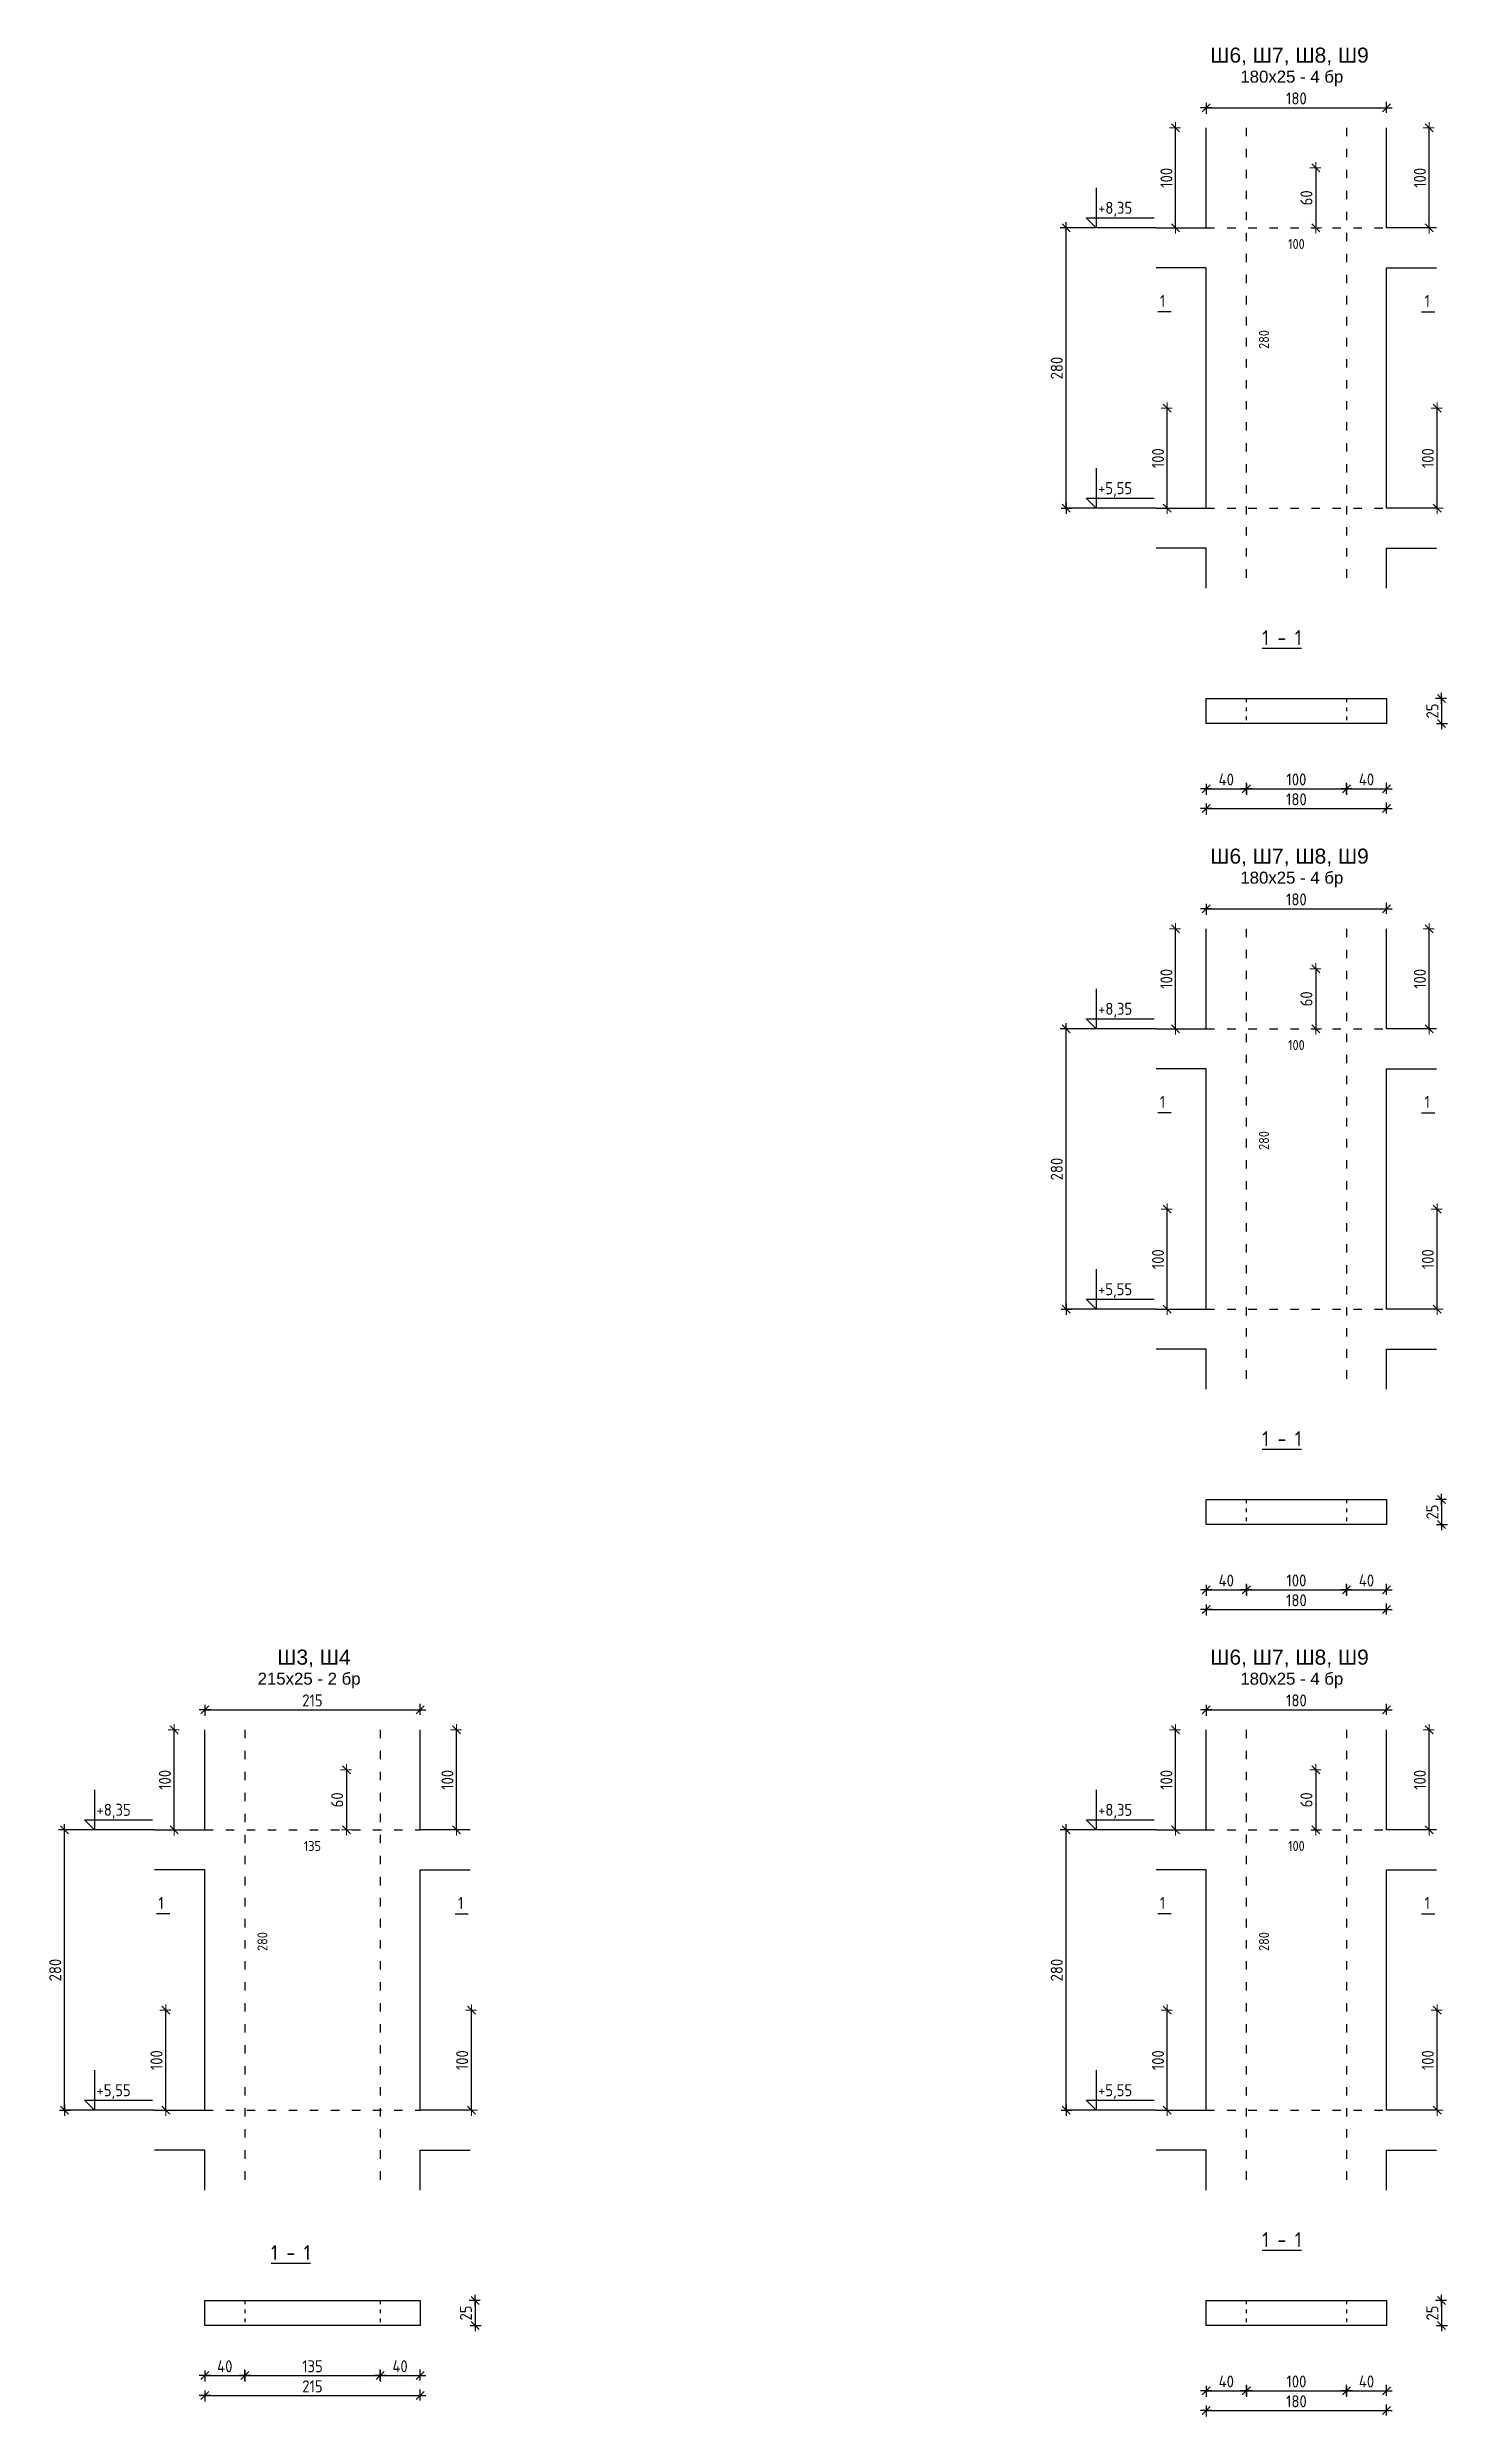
# Model space of a CAD drawing. Header units: millimetres. Extents: x 879 to 91735, y -13728 to 454.
# Drawn here: x 4611 to 6009, y -1912 to 454 of the extents above; entities that cross this region are included whole.
import ezdxf
from ezdxf.enums import TextEntityAlignment as Align

# ---------------------------------------------------------------- set-up
doc = ezdxf.new("R2010")
doc.units = ezdxf.units.MM
doc.linetypes.add('ACAD_ISO03W100', pattern=[30, 12, -18])
for name, color, linetype, lineweight in [('1K_arm_koti', 5, 'Continuous', 20), ('1K_koti_razrezi', 3, 'Continuous', 25), ('1K_text-koloni', 3, 'Continuous', 35)]:
    doc.layers.add(name, color=color, linetype=linetype, lineweight=lineweight)
for name, color, linetype in [('1K_SHA', 134, 'Continuous'), ('KTX', 1, 'Continuous'), ('KTXTXT', 4, 'Continuous')]:
    doc.layers.add(name, color=color, linetype=linetype)
doc.styles.add('DIM', font='romans.shx', dxfattribs={"width": 0.85})
doc.styles.add('Z1', font='ARIAL.TTF')
doc.dimstyles.new('obseg', dxfattribs={"dimtxt": 10, "dimasz": 1, "dimexe": 0.3, "dimexo": 0, "dimgap": 0, "dimtad": 0, "dimrnd": 1, "dimzin": 14, "dimdsep": 46, "dimtxsty": 'DIM', "dimblk": 'DIM2', "dimcen": 0.09, "dimse1": 1, "dimse2": 1, "dimsd1": 1, "dimsd2": 1, "dimclrd": 256, "dimclre": 256, "dimclrt": 256, "dimadec": 0, "dimazin": 0, "dimtfac": 2.307692, "dimtix": 1, "dimtmove": 2, "dimatfit": 3, "dimldrblk": 'DIM2', "dimfxl": 0, "dimtvp": 0.769231, "dimtolj": 1, "dimtzin": 14, "dimarcsym": 0})
doc.dimstyles.new('RAZR1', dxfattribs={"dimtxt": 12, "dimasz": 1, "dimexe": 0.3, "dimexo": 0, "dimgap": 0, "dimtad": 0, "dimrnd": 0.1, "dimzin": 14, "dimdsep": 46, "dimtxsty": 'DIM', "dimblk": 'DIM2', "dimcen": 0.09, "dimse1": 1, "dimse2": 1, "dimclrd": 256, "dimclre": 256, "dimclrt": 41, "dimadec": 8, "dimazin": 0, "dimtfac": 2.307692, "dimtix": 1, "dimtmove": 2, "dimatfit": 3, "dimldrblk": 'DIM2', "dimfxl": 0, "dimtvp": 0.769231, "dimtolj": 1, "dimtzin": 14, "dimarcsym": 0})

msp = doc.modelspace()

# ---------------------------------------------------------------- texts
at = {"layer": '1K_text-koloni', "style": 'Z1'}
for s, p in [('Ш6, Ш7, Ш8, Ш9', (5851.303, 453.826)), ('Ш6, Ш7, Ш8, Ш9', (5851.303, -346.174)), ('Ш3, Ш4', (4877.186, -1146.174)), ('Ш6, Ш7, Ш8, Ш9', (5851.303, -1146.174))]:
    msp.add_text(s, height=15, dxfattribs=at).set_placement(p, align=Align.TOP_CENTER)
for s, p in [('180x25 - 4 бр', (5802.205, 418.826)), ('180x25 - 4 бр', (5802.205, -381.174)), ('215x25 - 2 бр', (4820.964, -1181.174)), ('180x25 - 4 бр', (5802.205, -1181.174))]:
    msp.add_text(s, height=12, dxfattribs=at).set_placement(p)
at = {"layer": 'KTXTXT', "style": 'DIM', "width": 0.85}
for s, height, p in [('+8,35', 12, (5660.164, 287.826)), ('1', 12, (5721.964, 194.826)), ('1', 12, (5986.107, 194.826)), ('+5,55', 12, (5660.164, 7.826)), ('%%U1 - 1', 15, (5824.063, -142.911)), ('+8,35', 12, (5660.164, -512.174)), ('1', 12, (5721.964, -605.174)), ('1', 12, (5986.107, -605.174)), ('+5,55', 12, (5660.164, -792.174)), ('%%U1 - 1', 15, (5824.063, -942.911)), ('+8,35', 12, (4660.164, -1312.174)), ('+8,35', 12, (5660.164, -1312.174)), ('1', 12, (4721.964, -1405.174)), ('1', 12, (5021.107, -1405.174)), ('1', 12, (5721.964, -1405.174)), ('1', 12, (5986.107, -1405.174)), ('+5,55', 12, (4660.164, -1592.174)), ('+5,55', 12, (5660.164, -1592.174)), ('%%U1 - 1', 15, (4834.45, -1755.861)), ('%%U1 - 1', 15, (5824.063, -1742.911))]:
    msp.add_text(s, height=height, dxfattribs=at).set_placement(p)

# ---------------------------------------------------------------- blocks, each defined once
blk = doc.blocks.new('DIM2')
for p, q in [((-5.7, 0), (5.7, 0)), ((4, 4), (-4, -4)), ((0, -5), (0, 6))]:
    blk.add_line(p, q)
blk = doc.blocks.new('*D134')
at = {"layer": '1K_koti_razrezi', "lineweight": -2}
blk.add_line((4769.2, -1891.2), (4982.2, -1891.2), dxfattribs=at)
at = {"layer": 'Defpoints', "color": 0}
for p in [(4768.2, -1821.2), (4983.2, -1821.2), (4983.2, -1891.2)]:
    blk.add_point(p, dxfattribs=at)
at = {"layer": '1K_koti_razrezi', "lineweight": -2, "rotation": 180}
blk.add_blockref('DIM2', (4768.2, -1891.2), dxfattribs=at)
at = {"layer": '1K_koti_razrezi', "lineweight": -2}
blk.add_blockref('DIM2', (4983.2, -1891.2), dxfattribs=at)
at = {"layer": '1K_koti_razrezi', "color": 41, "insert": (4875.7, -1881.9), "char_height": 12, "attachment_point": 5, "style": 'DIM'}
blk.add_mtext('\\A1;215', dxfattribs=at)
blk = doc.blocks.new('*D135')
at = {"layer": '1K_koti_razrezi', "lineweight": -2}
blk.add_line((5038.2, -1797.2), (5038.2, -1820.2), dxfattribs=at)
at = {"layer": 'Defpoints', "color": 0}
for p in [(4983.2, -1796.2), (4983.2, -1821.2), (5038.2, -1821.2)]:
    blk.add_point(p, dxfattribs=at)
at = {"layer": '1K_koti_razrezi', "lineweight": -2}
for p, rotation in [((5038.2, -1796.2), 90), ((5038.2, -1821.2), 270)]:
    blk.add_blockref('DIM2', p, dxfattribs=dict(at, rotation=rotation))
at = {"layer": '1K_koti_razrezi', "color": 41, "insert": (5028.9, -1808.7), "char_height": 12, "attachment_point": 5, "rotation": 90, "style": 'DIM'}
blk.add_mtext('\\A1;25', dxfattribs=at)
blk = doc.blocks.new('*D144')
at = {"layer": '1K_koti_razrezi', "lineweight": -2}
blk.add_line((4769.2, -1871.2), (4807.2, -1871.2), dxfattribs=at)
at = {"layer": 'Defpoints', "color": 0}
for p in [(4768.2, -1821.2), (4808.2, -1821.2), (4808.2, -1871.2)]:
    blk.add_point(p, dxfattribs=at)
at = {"layer": '1K_koti_razrezi', "lineweight": -2, "rotation": 180}
blk.add_blockref('DIM2', (4768.2, -1871.2), dxfattribs=at)
at = {"layer": '1K_koti_razrezi', "lineweight": -2}
blk.add_blockref('DIM2', (4808.2, -1871.2), dxfattribs=at)
at = {"layer": '1K_koti_razrezi', "color": 41, "insert": (4788.2, -1861.9), "char_height": 12, "attachment_point": 5, "style": 'DIM'}
blk.add_mtext('\\A1;40', dxfattribs=at)
blk = doc.blocks.new('*D145')
at = {"layer": '1K_koti_razrezi', "lineweight": -2}
blk.add_line((4809.2, -1871.2), (4942.2, -1871.2), dxfattribs=at)
at = {"layer": 'Defpoints', "color": 0}
for p in [(4808.2, -1821.2), (4943.2, -1821.2), (4943.2, -1871.2)]:
    blk.add_point(p, dxfattribs=at)
at = {"layer": '1K_koti_razrezi', "lineweight": -2, "rotation": 180}
blk.add_blockref('DIM2', (4808.2, -1871.2), dxfattribs=at)
at = {"layer": '1K_koti_razrezi', "lineweight": -2}
blk.add_blockref('DIM2', (4943.2, -1871.2), dxfattribs=at)
at = {"layer": '1K_koti_razrezi', "color": 41, "insert": (4875.7, -1861.9), "char_height": 12, "attachment_point": 5, "style": 'DIM'}
blk.add_mtext('\\A1;135', dxfattribs=at)
blk = doc.blocks.new('*D146')
at = {"layer": '1K_koti_razrezi', "lineweight": -2}
blk.add_line((4944.2, -1871.2), (4982.2, -1871.2), dxfattribs=at)
at = {"layer": 'Defpoints', "color": 0}
for p in [(4943.2, -1821.2), (4983.2, -1821.2), (4983.2, -1871.2)]:
    blk.add_point(p, dxfattribs=at)
at = {"layer": '1K_koti_razrezi', "lineweight": -2, "rotation": 180}
blk.add_blockref('DIM2', (4943.2, -1871.2), dxfattribs=at)
at = {"layer": '1K_koti_razrezi', "lineweight": -2}
blk.add_blockref('DIM2', (4983.2, -1871.2), dxfattribs=at)
at = {"layer": '1K_koti_razrezi', "color": 41, "insert": (4963.2, -1861.9), "char_height": 12, "attachment_point": 5, "style": 'DIM'}
blk.add_mtext('\\A1;40', dxfattribs=at)
blk = doc.blocks.new('*D148')
at = {"layer": '1K_koti_razrezi', "lineweight": -2}
blk.add_line((5769.2, -1906.2), (5947.2, -1906.2), dxfattribs=at)
at = {"layer": 'Defpoints', "color": 0}
for p in [(5768.2, -1821.2), (5948.2, -1821.2), (5948.2, -1906.2)]:
    blk.add_point(p, dxfattribs=at)
at = {"layer": '1K_koti_razrezi', "lineweight": -2, "rotation": 180}
blk.add_blockref('DIM2', (5768.2, -1906.2), dxfattribs=at)
at = {"layer": '1K_koti_razrezi', "lineweight": -2}
blk.add_blockref('DIM2', (5948.2, -1906.2), dxfattribs=at)
at = {"layer": '1K_koti_razrezi', "color": 41, "insert": (5858.2, -1896.9), "char_height": 12, "attachment_point": 5, "style": 'DIM'}
blk.add_mtext('\\A1;180', dxfattribs=at)
blk = doc.blocks.new('*D149')
at = {"layer": '1K_koti_razrezi', "lineweight": -2}
blk.add_line((6003.2, -1797.2), (6003.2, -1820.2), dxfattribs=at)
at = {"layer": 'Defpoints', "color": 0}
for p in [(5948.2, -1796.2), (5948.2, -1821.2), (6003.2, -1821.2)]:
    blk.add_point(p, dxfattribs=at)
at = {"layer": '1K_koti_razrezi', "lineweight": -2}
for p, rotation in [((6003.2, -1796.2), 90), ((6003.2, -1821.2), 270)]:
    blk.add_blockref('DIM2', p, dxfattribs=dict(at, rotation=rotation))
at = {"layer": '1K_koti_razrezi', "color": 41, "insert": (5993.9, -1808.7), "char_height": 12, "attachment_point": 5, "rotation": 90, "style": 'DIM'}
blk.add_mtext('\\A1;25', dxfattribs=at)
blk = doc.blocks.new('*D152')
at = {"layer": '1K_koti_razrezi', "lineweight": -2}
blk.add_line((5769.2, -1886.3), (5807.2, -1886.3), dxfattribs=at)
at = {"layer": 'Defpoints', "color": 0}
for p in [(5768.2, -1821.2), (5808.2, -1821.2), (5808.2, -1886.3)]:
    blk.add_point(p, dxfattribs=at)
at = {"layer": '1K_koti_razrezi', "lineweight": -2, "rotation": 180}
blk.add_blockref('DIM2', (5768.2, -1886.3), dxfattribs=at)
at = {"layer": '1K_koti_razrezi', "lineweight": -2}
blk.add_blockref('DIM2', (5808.2, -1886.3), dxfattribs=at)
at = {"layer": '1K_koti_razrezi', "color": 41, "insert": (5788.2, -1877.1), "char_height": 12, "attachment_point": 5, "style": 'DIM'}
blk.add_mtext('\\A1;40', dxfattribs=at)
blk = doc.blocks.new('*D153')
at = {"layer": '1K_koti_razrezi', "lineweight": -2}
blk.add_line((5809.2, -1886.3), (5907.2, -1886.3), dxfattribs=at)
at = {"layer": 'Defpoints', "color": 0}
for p in [(5808.2, -1821.2), (5908.2, -1821.2), (5908.2, -1886.3)]:
    blk.add_point(p, dxfattribs=at)
at = {"layer": '1K_koti_razrezi', "lineweight": -2, "rotation": 180}
blk.add_blockref('DIM2', (5808.2, -1886.3), dxfattribs=at)
at = {"layer": '1K_koti_razrezi', "lineweight": -2}
blk.add_blockref('DIM2', (5908.2, -1886.3), dxfattribs=at)
at = {"layer": '1K_koti_razrezi', "color": 41, "insert": (5858.2, -1877.1), "char_height": 12, "attachment_point": 5, "style": 'DIM'}
blk.add_mtext('\\A1;100', dxfattribs=at)
blk = doc.blocks.new('*D154')
at = {"layer": '1K_koti_razrezi', "lineweight": -2}
blk.add_line((5909.2, -1886.3), (5947.2, -1886.3), dxfattribs=at)
at = {"layer": 'Defpoints', "color": 0}
for p in [(5908.2, -1821.2), (5948.2, -1821.2), (5948.2, -1886.3)]:
    blk.add_point(p, dxfattribs=at)
at = {"layer": '1K_koti_razrezi', "lineweight": -2, "rotation": 180}
blk.add_blockref('DIM2', (5908.2, -1886.3), dxfattribs=at)
at = {"layer": '1K_koti_razrezi', "lineweight": -2}
blk.add_blockref('DIM2', (5948.2, -1886.3), dxfattribs=at)
at = {"layer": '1K_koti_razrezi', "color": 41, "insert": (5928.2, -1877.1), "char_height": 12, "attachment_point": 5, "style": 'DIM'}
blk.add_mtext('\\A1;40', dxfattribs=at)
blk = doc.blocks.new('*D136')
at = {"layer": '1K_koti_razrezi', "lineweight": -2}
blk.add_line((4769.2, -1206.2), (4982.2, -1206.2), dxfattribs=at)
at = {"layer": 'Defpoints', "color": 0}
for p in [(4983.2, -1206.2), (4768.2, -1326.2), (4983.2, -1326.2)]:
    blk.add_point(p, dxfattribs=at)
at = {"layer": '1K_koti_razrezi', "lineweight": -2, "rotation": 180}
blk.add_blockref('DIM2', (4768.2, -1206.2), dxfattribs=at)
at = {"layer": '1K_koti_razrezi', "lineweight": -2}
blk.add_blockref('DIM2', (4983.2, -1206.2), dxfattribs=at)
at = {"layer": '1K_koti_razrezi', "color": 41, "insert": (4875.7, -1196.9), "char_height": 12, "attachment_point": 5, "style": 'DIM'}
blk.add_mtext('\\A1;215', dxfattribs=at)
blk = doc.blocks.new('*D137')
at = {"layer": '1K_koti_razrezi', "lineweight": -2}
blk.add_line((4628.2, -1605.2), (4628.2, -1327.2), dxfattribs=at)
at = {"layer": 'Defpoints', "color": 0}
for p in [(4628.2, -1326.2), (4718.2, -1326.2), (4718.2, -1606.2)]:
    blk.add_point(p, dxfattribs=at)
at = {"layer": '1K_koti_razrezi', "lineweight": -2}
for p, rotation in [((4628.2, -1326.2), 90), ((4628.2, -1606.2), 270)]:
    blk.add_blockref('DIM2', p, dxfattribs=dict(at, rotation=rotation))
at = {"layer": '1K_koti_razrezi', "color": 41, "insert": (4618.9, -1466.2), "char_height": 12, "attachment_point": 5, "rotation": 90, "style": 'DIM'}
blk.add_mtext('\\A1;280', dxfattribs=at)
blk = doc.blocks.new('*D138')
at = {"layer": '1K_arm_koti', "lineweight": -2}
blk.add_line((4729.3, -1605.2), (4729.3, -1507.2), dxfattribs=at)
at = {"layer": 'Defpoints', "color": 0}
for p in [(4729.3, -1506.2), (4769.7, -1506.2), (4768.2, -1606.2)]:
    blk.add_point(p, dxfattribs=at)
at = {"layer": '1K_arm_koti', "lineweight": -2}
for p, rotation in [((4729.3, -1506.2), 90), ((4729.3, -1606.2), 270)]:
    blk.add_blockref('DIM2', p, dxfattribs=dict(at, rotation=rotation))
at = {"layer": '1K_arm_koti', "color": 41, "insert": (4720, -1556.2), "char_height": 12, "attachment_point": 5, "rotation": 90, "style": 'DIM'}
blk.add_mtext('\\A1;100', dxfattribs=at)
blk = doc.blocks.new('*D139')
at = {"layer": '1K_arm_koti', "lineweight": -2}
blk.add_line((4737.6, -1325.2), (4737.6, -1227.2), dxfattribs=at)
at = {"layer": 'Defpoints', "color": 0}
for p in [(4737.6, -1226.2), (4770.7, -1226.2), (4768.2, -1326.2)]:
    blk.add_point(p, dxfattribs=at)
at = {"layer": '1K_arm_koti', "lineweight": -2}
for p, rotation in [((4737.6, -1226.2), 90), ((4737.6, -1326.2), 270)]:
    blk.add_blockref('DIM2', p, dxfattribs=dict(at, rotation=rotation))
at = {"layer": '1K_arm_koti', "color": 41, "insert": (4728.4, -1276.2), "char_height": 12, "attachment_point": 5, "rotation": 90, "style": 'DIM'}
blk.add_mtext('\\A1;100', dxfattribs=at)
blk = doc.blocks.new('*D140')
at = {"layer": '1K_arm_koti', "lineweight": -2}
blk.add_line((5034.4, -1605.2), (5034.4, -1507.2), dxfattribs=at)
at = {"layer": 'Defpoints', "color": 0}
for p in [(4981.7, -1506.2), (5034.4, -1506.2), (4983.2, -1606.2)]:
    blk.add_point(p, dxfattribs=at)
at = {"layer": '1K_arm_koti', "lineweight": -2}
for p, rotation in [((5034.4, -1506.2), 90), ((5034.4, -1606.2), 270)]:
    blk.add_blockref('DIM2', p, dxfattribs=dict(at, rotation=rotation))
at = {"layer": '1K_arm_koti', "color": 41, "insert": (5025.2, -1556.2), "char_height": 12, "attachment_point": 5, "rotation": 90, "style": 'DIM'}
blk.add_mtext('\\A1;100', dxfattribs=at)
blk = doc.blocks.new('*D141')
at = {"layer": '1K_arm_koti', "lineweight": -2}
blk.add_line((5019.7, -1325.2), (5019.7, -1227.2), dxfattribs=at)
at = {"layer": 'Defpoints', "color": 0}
for p in [(4980.7, -1226.2), (5019.7, -1226.2), (4983.2, -1326.2)]:
    blk.add_point(p, dxfattribs=at)
at = {"layer": '1K_arm_koti', "lineweight": -2}
for p, rotation in [((5019.7, -1226.2), 90), ((5019.7, -1326.2), 270)]:
    blk.add_blockref('DIM2', p, dxfattribs=dict(at, rotation=rotation))
at = {"layer": '1K_arm_koti', "color": 41, "insert": (5010.5, -1276.2), "char_height": 12, "attachment_point": 5, "rotation": 90, "style": 'DIM'}
blk.add_mtext('\\A1;100', dxfattribs=at)
blk = doc.blocks.new('*D142')
at = {"layer": '1K_arm_koti', "lineweight": -2}
blk.add_line((4909.6, -1267.2), (4909.6, -1325.2), dxfattribs=at)
at = {"layer": 'Defpoints', "color": 0}
for p in [(4918.8, -1266.2), (4909.6, -1326.2), (4937, -1326.2)]:
    blk.add_point(p, dxfattribs=at)
at = {"layer": '1K_arm_koti', "lineweight": -2}
for p, rotation in [((4909.6, -1266.2), 90), ((4909.6, -1326.2), 270)]:
    blk.add_blockref('DIM2', p, dxfattribs=dict(at, rotation=rotation))
at = {"layer": '1K_arm_koti', "color": 41, "insert": (4900.4, -1296.2), "char_height": 12, "attachment_point": 5, "rotation": 90, "style": 'DIM'}
blk.add_mtext('\\A1;60', dxfattribs=at)
blk = doc.blocks.new('*D143')
at = {"layer": 'Defpoints', "color": 0}
for p in [(4833.5, -1326.2), (4833.5, -1606.2), (4833.5, -1606.2)]:
    blk.add_point(p, dxfattribs=at)
at = {"layer": '1K_arm_koti', "insert": (4825.8, -1437.7), "char_height": 10, "attachment_point": 5, "rotation": 90, "style": 'DIM'}
blk.add_mtext('\\A1;280', dxfattribs=at)
blk = doc.blocks.new('*D147')
at = {"layer": 'Defpoints', "color": 0}
for p in [(4808.2, -1350), (4943.2, -1350), (4943.2, -1350)]:
    blk.add_point(p, dxfattribs=at)
at = {"layer": '1K_arm_koti', "insert": (4875.7, -1342.3), "char_height": 10, "attachment_point": 5, "style": 'DIM'}
blk.add_mtext('\\A1;135', dxfattribs=at)
blk = doc.blocks.new('*D150')
at = {"layer": '1K_koti_razrezi', "lineweight": -2}
blk.add_line((5628.2, -1605.2), (5628.2, -1327.2), dxfattribs=at)
at = {"layer": 'Defpoints', "color": 0}
for p in [(5628.2, -1326.2), (5718.2, -1326.2), (5718.2, -1606.2)]:
    blk.add_point(p, dxfattribs=at)
at = {"layer": '1K_koti_razrezi', "lineweight": -2}
for p, rotation in [((5628.2, -1326.2), 90), ((5628.2, -1606.2), 270)]:
    blk.add_blockref('DIM2', p, dxfattribs=dict(at, rotation=rotation))
at = {"layer": '1K_koti_razrezi', "color": 41, "insert": (5618.9, -1466.2), "char_height": 12, "attachment_point": 5, "rotation": 90, "style": 'DIM'}
blk.add_mtext('\\A1;280', dxfattribs=at)
blk = doc.blocks.new('*D151')
at = {"layer": '1K_koti_razrezi', "lineweight": -2}
blk.add_line((5769.2, -1206.2), (5947.2, -1206.2), dxfattribs=at)
at = {"layer": 'Defpoints', "color": 0}
for p in [(5948.2, -1206.2), (5768.2, -1366.2), (5948.2, -1366.2)]:
    blk.add_point(p, dxfattribs=at)
at = {"layer": '1K_koti_razrezi', "lineweight": -2, "rotation": 180}
blk.add_blockref('DIM2', (5768.2, -1206.2), dxfattribs=at)
at = {"layer": '1K_koti_razrezi', "lineweight": -2}
blk.add_blockref('DIM2', (5948.2, -1206.2), dxfattribs=at)
at = {"layer": '1K_koti_razrezi', "color": 41, "insert": (5858.2, -1196.9), "char_height": 12, "attachment_point": 5, "style": 'DIM'}
blk.add_mtext('\\A1;180', dxfattribs=at)
blk = doc.blocks.new('*D155')
at = {"layer": '1K_arm_koti', "lineweight": -2}
blk.add_line((5729.3, -1605.2), (5729.3, -1507.2), dxfattribs=at)
at = {"layer": 'Defpoints', "color": 0}
for p in [(5729.3, -1506.2), (5769.7, -1506.2), (5768.2, -1606.2)]:
    blk.add_point(p, dxfattribs=at)
at = {"layer": '1K_arm_koti', "lineweight": -2}
for p, rotation in [((5729.3, -1506.2), 90), ((5729.3, -1606.2), 270)]:
    blk.add_blockref('DIM2', p, dxfattribs=dict(at, rotation=rotation))
at = {"layer": '1K_arm_koti', "color": 41, "insert": (5720, -1556.2), "char_height": 12, "attachment_point": 5, "rotation": 90, "style": 'DIM'}
blk.add_mtext('\\A1;100', dxfattribs=at)
blk = doc.blocks.new('*D156')
at = {"layer": '1K_arm_koti', "lineweight": -2}
blk.add_line((5737.6, -1325.2), (5737.6, -1227.2), dxfattribs=at)
at = {"layer": 'Defpoints', "color": 0}
for p in [(5737.6, -1226.2), (5770.7, -1226.2), (5768.2, -1326.2)]:
    blk.add_point(p, dxfattribs=at)
at = {"layer": '1K_arm_koti', "lineweight": -2}
for p, rotation in [((5737.6, -1226.2), 90), ((5737.6, -1326.2), 270)]:
    blk.add_blockref('DIM2', p, dxfattribs=dict(at, rotation=rotation))
at = {"layer": '1K_arm_koti', "color": 41, "insert": (5728.4, -1276.2), "char_height": 12, "attachment_point": 5, "rotation": 90, "style": 'DIM'}
blk.add_mtext('\\A1;100', dxfattribs=at)
blk = doc.blocks.new('*D157')
at = {"layer": '1K_arm_koti', "lineweight": -2}
blk.add_line((5998.6, -1605.2), (5998.6, -1507.2), dxfattribs=at)
at = {"layer": 'Defpoints', "color": 0}
for p in [(5946.7, -1506.2), (5998.6, -1506.2), (5948.2, -1606.2)]:
    blk.add_point(p, dxfattribs=at)
at = {"layer": '1K_arm_koti', "lineweight": -2}
for p, rotation in [((5998.6, -1506.2), 90), ((5998.6, -1606.2), 270)]:
    blk.add_blockref('DIM2', p, dxfattribs=dict(at, rotation=rotation))
at = {"layer": '1K_arm_koti', "color": 41, "insert": (5989.4, -1556.2), "char_height": 12, "attachment_point": 5, "rotation": 90, "style": 'DIM'}
blk.add_mtext('\\A1;100', dxfattribs=at)
blk = doc.blocks.new('*D158')
at = {"layer": '1K_arm_koti', "lineweight": -2}
blk.add_line((5990.7, -1325.2), (5990.7, -1227.2), dxfattribs=at)
at = {"layer": 'Defpoints', "color": 0}
for p in [(5945.7, -1226.2), (5990.7, -1226.2), (5948.2, -1326.2)]:
    blk.add_point(p, dxfattribs=at)
at = {"layer": '1K_arm_koti', "lineweight": -2}
for p, rotation in [((5990.7, -1226.2), 90), ((5990.7, -1326.2), 270)]:
    blk.add_blockref('DIM2', p, dxfattribs=dict(at, rotation=rotation))
at = {"layer": '1K_arm_koti', "color": 41, "insert": (5981.5, -1276.2), "char_height": 12, "attachment_point": 5, "rotation": 90, "style": 'DIM'}
blk.add_mtext('\\A1;100', dxfattribs=at)
blk = doc.blocks.new('*D159')
at = {"layer": '1K_arm_koti', "lineweight": -2}
blk.add_line((5877.5, -1267.2), (5877.5, -1325.2), dxfattribs=at)
at = {"layer": 'Defpoints', "color": 0}
for p in [(5890.1, -1266.2), (5877.5, -1326.2), (5948.2, -1326.2)]:
    blk.add_point(p, dxfattribs=at)
at = {"layer": '1K_arm_koti', "lineweight": -2}
for p, rotation in [((5877.5, -1266.2), 90), ((5877.5, -1326.2), 270)]:
    blk.add_blockref('DIM2', p, dxfattribs=dict(at, rotation=rotation))
at = {"layer": '1K_arm_koti', "color": 41, "insert": (5868.2, -1296.2), "char_height": 12, "attachment_point": 5, "rotation": 90, "style": 'DIM'}
blk.add_mtext('\\A1;60', dxfattribs=at)
blk = doc.blocks.new('*D160')
at = {"layer": 'Defpoints', "color": 0}
for p in [(5833.5, -1326.2), (5833.5, -1606.2), (5833.5, -1606.2)]:
    blk.add_point(p, dxfattribs=at)
at = {"layer": '1K_arm_koti', "insert": (5825.8, -1437.7), "char_height": 10, "attachment_point": 5, "rotation": 90, "style": 'DIM'}
blk.add_mtext('\\A1;280', dxfattribs=at)
blk = doc.blocks.new('*D161')
at = {"layer": 'Defpoints', "color": 0}
for p in [(5808.2, -1350), (5908.2, -1350), (5908.2, -1350)]:
    blk.add_point(p, dxfattribs=at)
at = {"layer": '1K_arm_koti', "insert": (5858.2, -1342.3), "char_height": 10, "attachment_point": 5, "style": 'DIM'}
blk.add_mtext('\\A1;100', dxfattribs=at)
blk = doc.blocks.new('*D162')
at = {"layer": '1K_koti_razrezi', "lineweight": -2}
blk.add_line((5769.2, -1106.2), (5947.2, -1106.2), dxfattribs=at)
at = {"layer": 'Defpoints', "color": 0}
for p in [(5768.2, -1021.2), (5948.2, -1021.2), (5948.2, -1106.2)]:
    blk.add_point(p, dxfattribs=at)
at = {"layer": '1K_koti_razrezi', "lineweight": -2, "rotation": 180}
blk.add_blockref('DIM2', (5768.2, -1106.2), dxfattribs=at)
at = {"layer": '1K_koti_razrezi', "lineweight": -2}
blk.add_blockref('DIM2', (5948.2, -1106.2), dxfattribs=at)
at = {"layer": '1K_koti_razrezi', "color": 41, "insert": (5858.2, -1096.9), "char_height": 12, "attachment_point": 5, "style": 'DIM'}
blk.add_mtext('\\A1;180', dxfattribs=at)
blk = doc.blocks.new('*D163')
at = {"layer": '1K_koti_razrezi', "lineweight": -2}
blk.add_line((6003.2, -997.2), (6003.2, -1020.2), dxfattribs=at)
at = {"layer": 'Defpoints', "color": 0}
for p in [(5948.2, -996.2), (5948.2, -1021.2), (6003.2, -1021.2)]:
    blk.add_point(p, dxfattribs=at)
at = {"layer": '1K_koti_razrezi', "lineweight": -2}
for p, rotation in [((6003.2, -996.2), 90), ((6003.2, -1021.2), 270)]:
    blk.add_blockref('DIM2', p, dxfattribs=dict(at, rotation=rotation))
at = {"layer": '1K_koti_razrezi', "color": 41, "insert": (5993.9, -1008.7), "char_height": 12, "attachment_point": 5, "rotation": 90, "style": 'DIM'}
blk.add_mtext('\\A1;25', dxfattribs=at)
blk = doc.blocks.new('*D166')
at = {"layer": '1K_koti_razrezi', "lineweight": -2}
blk.add_line((5769.2, -1086.3), (5807.2, -1086.3), dxfattribs=at)
at = {"layer": 'Defpoints', "color": 0}
for p in [(5768.2, -1021.2), (5808.2, -1021.2), (5808.2, -1086.3)]:
    blk.add_point(p, dxfattribs=at)
at = {"layer": '1K_koti_razrezi', "lineweight": -2, "rotation": 180}
blk.add_blockref('DIM2', (5768.2, -1086.3), dxfattribs=at)
at = {"layer": '1K_koti_razrezi', "lineweight": -2}
blk.add_blockref('DIM2', (5808.2, -1086.3), dxfattribs=at)
at = {"layer": '1K_koti_razrezi', "color": 41, "insert": (5788.2, -1077.1), "char_height": 12, "attachment_point": 5, "style": 'DIM'}
blk.add_mtext('\\A1;40', dxfattribs=at)
blk = doc.blocks.new('*D167')
at = {"layer": '1K_koti_razrezi', "lineweight": -2}
blk.add_line((5809.2, -1086.3), (5907.2, -1086.3), dxfattribs=at)
at = {"layer": 'Defpoints', "color": 0}
for p in [(5808.2, -1021.2), (5908.2, -1021.2), (5908.2, -1086.3)]:
    blk.add_point(p, dxfattribs=at)
at = {"layer": '1K_koti_razrezi', "lineweight": -2, "rotation": 180}
blk.add_blockref('DIM2', (5808.2, -1086.3), dxfattribs=at)
at = {"layer": '1K_koti_razrezi', "lineweight": -2}
blk.add_blockref('DIM2', (5908.2, -1086.3), dxfattribs=at)
at = {"layer": '1K_koti_razrezi', "color": 41, "insert": (5858.2, -1077.1), "char_height": 12, "attachment_point": 5, "style": 'DIM'}
blk.add_mtext('\\A1;100', dxfattribs=at)
blk = doc.blocks.new('*D168')
at = {"layer": '1K_koti_razrezi', "lineweight": -2}
blk.add_line((5909.2, -1086.3), (5947.2, -1086.3), dxfattribs=at)
at = {"layer": 'Defpoints', "color": 0}
for p in [(5908.2, -1021.2), (5948.2, -1021.2), (5948.2, -1086.3)]:
    blk.add_point(p, dxfattribs=at)
at = {"layer": '1K_koti_razrezi', "lineweight": -2, "rotation": 180}
blk.add_blockref('DIM2', (5908.2, -1086.3), dxfattribs=at)
at = {"layer": '1K_koti_razrezi', "lineweight": -2}
blk.add_blockref('DIM2', (5948.2, -1086.3), dxfattribs=at)
at = {"layer": '1K_koti_razrezi', "color": 41, "insert": (5928.2, -1077.1), "char_height": 12, "attachment_point": 5, "style": 'DIM'}
blk.add_mtext('\\A1;40', dxfattribs=at)
blk = doc.blocks.new('*D164')
at = {"layer": '1K_koti_razrezi', "lineweight": -2}
blk.add_line((5628.2, -805.2), (5628.2, -527.2), dxfattribs=at)
at = {"layer": 'Defpoints', "color": 0}
for p in [(5628.2, -526.2), (5718.2, -526.2), (5718.2, -806.2)]:
    blk.add_point(p, dxfattribs=at)
at = {"layer": '1K_koti_razrezi', "lineweight": -2}
for p, rotation in [((5628.2, -526.2), 90), ((5628.2, -806.2), 270)]:
    blk.add_blockref('DIM2', p, dxfattribs=dict(at, rotation=rotation))
at = {"layer": '1K_koti_razrezi', "color": 41, "insert": (5618.9, -666.2), "char_height": 12, "attachment_point": 5, "rotation": 90, "style": 'DIM'}
blk.add_mtext('\\A1;280', dxfattribs=at)
blk = doc.blocks.new('*D165')
at = {"layer": '1K_koti_razrezi', "lineweight": -2}
blk.add_line((5769.2, -406.2), (5947.2, -406.2), dxfattribs=at)
at = {"layer": 'Defpoints', "color": 0}
for p in [(5948.2, -406.2), (5768.2, -566.2), (5948.2, -566.2)]:
    blk.add_point(p, dxfattribs=at)
at = {"layer": '1K_koti_razrezi', "lineweight": -2, "rotation": 180}
blk.add_blockref('DIM2', (5768.2, -406.2), dxfattribs=at)
at = {"layer": '1K_koti_razrezi', "lineweight": -2}
blk.add_blockref('DIM2', (5948.2, -406.2), dxfattribs=at)
at = {"layer": '1K_koti_razrezi', "color": 41, "insert": (5858.2, -396.9), "char_height": 12, "attachment_point": 5, "style": 'DIM'}
blk.add_mtext('\\A1;180', dxfattribs=at)
blk = doc.blocks.new('*D169')
at = {"layer": '1K_arm_koti', "lineweight": -2}
blk.add_line((5729.3, -805.2), (5729.3, -707.2), dxfattribs=at)
at = {"layer": 'Defpoints', "color": 0}
for p in [(5729.3, -706.2), (5769.7, -706.2), (5768.2, -806.2)]:
    blk.add_point(p, dxfattribs=at)
at = {"layer": '1K_arm_koti', "lineweight": -2}
for p, rotation in [((5729.3, -706.2), 90), ((5729.3, -806.2), 270)]:
    blk.add_blockref('DIM2', p, dxfattribs=dict(at, rotation=rotation))
at = {"layer": '1K_arm_koti', "color": 41, "insert": (5720, -756.2), "char_height": 12, "attachment_point": 5, "rotation": 90, "style": 'DIM'}
blk.add_mtext('\\A1;100', dxfattribs=at)
blk = doc.blocks.new('*D170')
at = {"layer": '1K_arm_koti', "lineweight": -2}
blk.add_line((5737.6, -525.2), (5737.6, -427.2), dxfattribs=at)
at = {"layer": 'Defpoints', "color": 0}
for p in [(5737.6, -426.2), (5770.7, -426.2), (5768.2, -526.2)]:
    blk.add_point(p, dxfattribs=at)
at = {"layer": '1K_arm_koti', "lineweight": -2}
for p, rotation in [((5737.6, -426.2), 90), ((5737.6, -526.2), 270)]:
    blk.add_blockref('DIM2', p, dxfattribs=dict(at, rotation=rotation))
at = {"layer": '1K_arm_koti', "color": 41, "insert": (5728.4, -476.2), "char_height": 12, "attachment_point": 5, "rotation": 90, "style": 'DIM'}
blk.add_mtext('\\A1;100', dxfattribs=at)
blk = doc.blocks.new('*D171')
at = {"layer": '1K_arm_koti', "lineweight": -2}
blk.add_line((5998.6, -805.2), (5998.6, -707.2), dxfattribs=at)
at = {"layer": 'Defpoints', "color": 0}
for p in [(5946.7, -706.2), (5998.6, -706.2), (5948.2, -806.2)]:
    blk.add_point(p, dxfattribs=at)
at = {"layer": '1K_arm_koti', "lineweight": -2}
for p, rotation in [((5998.6, -706.2), 90), ((5998.6, -806.2), 270)]:
    blk.add_blockref('DIM2', p, dxfattribs=dict(at, rotation=rotation))
at = {"layer": '1K_arm_koti', "color": 41, "insert": (5989.4, -756.2), "char_height": 12, "attachment_point": 5, "rotation": 90, "style": 'DIM'}
blk.add_mtext('\\A1;100', dxfattribs=at)
blk = doc.blocks.new('*D172')
at = {"layer": '1K_arm_koti', "lineweight": -2}
blk.add_line((5990.7, -525.2), (5990.7, -427.2), dxfattribs=at)
at = {"layer": 'Defpoints', "color": 0}
for p in [(5945.7, -426.2), (5990.7, -426.2), (5948.2, -526.2)]:
    blk.add_point(p, dxfattribs=at)
at = {"layer": '1K_arm_koti', "lineweight": -2}
for p, rotation in [((5990.7, -426.2), 90), ((5990.7, -526.2), 270)]:
    blk.add_blockref('DIM2', p, dxfattribs=dict(at, rotation=rotation))
at = {"layer": '1K_arm_koti', "color": 41, "insert": (5981.5, -476.2), "char_height": 12, "attachment_point": 5, "rotation": 90, "style": 'DIM'}
blk.add_mtext('\\A1;100', dxfattribs=at)
blk = doc.blocks.new('*D173')
at = {"layer": '1K_arm_koti', "lineweight": -2}
blk.add_line((5877.5, -467.2), (5877.5, -525.2), dxfattribs=at)
at = {"layer": 'Defpoints', "color": 0}
for p in [(5890.1, -466.2), (5877.5, -526.2), (5948.2, -526.2)]:
    blk.add_point(p, dxfattribs=at)
at = {"layer": '1K_arm_koti', "lineweight": -2}
for p, rotation in [((5877.5, -466.2), 90), ((5877.5, -526.2), 270)]:
    blk.add_blockref('DIM2', p, dxfattribs=dict(at, rotation=rotation))
at = {"layer": '1K_arm_koti', "color": 41, "insert": (5868.2, -496.2), "char_height": 12, "attachment_point": 5, "rotation": 90, "style": 'DIM'}
blk.add_mtext('\\A1;60', dxfattribs=at)
blk = doc.blocks.new('*D174')
at = {"layer": 'Defpoints', "color": 0}
for p in [(5833.5, -526.2), (5833.5, -806.2), (5833.5, -806.2)]:
    blk.add_point(p, dxfattribs=at)
at = {"layer": '1K_arm_koti', "insert": (5825.8, -637.7), "char_height": 10, "attachment_point": 5, "rotation": 90, "style": 'DIM'}
blk.add_mtext('\\A1;280', dxfattribs=at)
blk = doc.blocks.new('*D175')
at = {"layer": 'Defpoints', "color": 0}
for p in [(5808.2, -550), (5908.2, -550), (5908.2, -550)]:
    blk.add_point(p, dxfattribs=at)
at = {"layer": '1K_arm_koti', "insert": (5858.2, -542.3), "char_height": 10, "attachment_point": 5, "style": 'DIM'}
blk.add_mtext('\\A1;100', dxfattribs=at)
blk = doc.blocks.new('*D176')
at = {"layer": '1K_koti_razrezi', "lineweight": -2}
blk.add_line((5769.2, -306.2), (5947.2, -306.2), dxfattribs=at)
at = {"layer": 'Defpoints', "color": 0}
for p in [(5768.2, -221.2), (5948.2, -221.2), (5948.2, -306.2)]:
    blk.add_point(p, dxfattribs=at)
at = {"layer": '1K_koti_razrezi', "lineweight": -2, "rotation": 180}
blk.add_blockref('DIM2', (5768.2, -306.2), dxfattribs=at)
at = {"layer": '1K_koti_razrezi', "lineweight": -2}
blk.add_blockref('DIM2', (5948.2, -306.2), dxfattribs=at)
at = {"layer": '1K_koti_razrezi', "color": 41, "insert": (5858.2, -296.9), "char_height": 12, "attachment_point": 5, "style": 'DIM'}
blk.add_mtext('\\A1;180', dxfattribs=at)
blk = doc.blocks.new('*D177')
at = {"layer": '1K_koti_razrezi', "lineweight": -2}
blk.add_line((6003.2, -197.2), (6003.2, -220.2), dxfattribs=at)
at = {"layer": 'Defpoints', "color": 0}
for p in [(5948.2, -196.2), (5948.2, -221.2), (6003.2, -221.2)]:
    blk.add_point(p, dxfattribs=at)
at = {"layer": '1K_koti_razrezi', "lineweight": -2}
for p, rotation in [((6003.2, -196.2), 90), ((6003.2, -221.2), 270)]:
    blk.add_blockref('DIM2', p, dxfattribs=dict(at, rotation=rotation))
at = {"layer": '1K_koti_razrezi', "color": 41, "insert": (5993.9, -208.7), "char_height": 12, "attachment_point": 5, "rotation": 90, "style": 'DIM'}
blk.add_mtext('\\A1;25', dxfattribs=at)
blk = doc.blocks.new('*D180')
at = {"layer": '1K_koti_razrezi', "lineweight": -2}
blk.add_line((5769.2, -286.3), (5807.2, -286.3), dxfattribs=at)
at = {"layer": 'Defpoints', "color": 0}
for p in [(5768.2, -221.2), (5808.2, -221.2), (5808.2, -286.3)]:
    blk.add_point(p, dxfattribs=at)
at = {"layer": '1K_koti_razrezi', "lineweight": -2, "rotation": 180}
blk.add_blockref('DIM2', (5768.2, -286.3), dxfattribs=at)
at = {"layer": '1K_koti_razrezi', "lineweight": -2}
blk.add_blockref('DIM2', (5808.2, -286.3), dxfattribs=at)
at = {"layer": '1K_koti_razrezi', "color": 41, "insert": (5788.2, -277.1), "char_height": 12, "attachment_point": 5, "style": 'DIM'}
blk.add_mtext('\\A1;40', dxfattribs=at)
blk = doc.blocks.new('*D181')
at = {"layer": '1K_koti_razrezi', "lineweight": -2}
blk.add_line((5809.2, -286.3), (5907.2, -286.3), dxfattribs=at)
at = {"layer": 'Defpoints', "color": 0}
for p in [(5808.2, -221.2), (5908.2, -221.2), (5908.2, -286.3)]:
    blk.add_point(p, dxfattribs=at)
at = {"layer": '1K_koti_razrezi', "lineweight": -2, "rotation": 180}
blk.add_blockref('DIM2', (5808.2, -286.3), dxfattribs=at)
at = {"layer": '1K_koti_razrezi', "lineweight": -2}
blk.add_blockref('DIM2', (5908.2, -286.3), dxfattribs=at)
at = {"layer": '1K_koti_razrezi', "color": 41, "insert": (5858.2, -277.1), "char_height": 12, "attachment_point": 5, "style": 'DIM'}
blk.add_mtext('\\A1;100', dxfattribs=at)
blk = doc.blocks.new('*D182')
at = {"layer": '1K_koti_razrezi', "lineweight": -2}
blk.add_line((5909.2, -286.3), (5947.2, -286.3), dxfattribs=at)
at = {"layer": 'Defpoints', "color": 0}
for p in [(5908.2, -221.2), (5948.2, -221.2), (5948.2, -286.3)]:
    blk.add_point(p, dxfattribs=at)
at = {"layer": '1K_koti_razrezi', "lineweight": -2, "rotation": 180}
blk.add_blockref('DIM2', (5908.2, -286.3), dxfattribs=at)
at = {"layer": '1K_koti_razrezi', "lineweight": -2}
blk.add_blockref('DIM2', (5948.2, -286.3), dxfattribs=at)
at = {"layer": '1K_koti_razrezi', "color": 41, "insert": (5928.2, -277.1), "char_height": 12, "attachment_point": 5, "style": 'DIM'}
blk.add_mtext('\\A1;40', dxfattribs=at)
blk = doc.blocks.new('*D178')
at = {"layer": '1K_koti_razrezi', "lineweight": -2}
blk.add_line((5628.2, -5.2), (5628.2, 272.8), dxfattribs=at)
at = {"layer": 'Defpoints', "color": 0}
for p in [(5628.2, 273.8), (5718.2, 273.8), (5718.2, -6.2)]:
    blk.add_point(p, dxfattribs=at)
at = {"layer": '1K_koti_razrezi', "lineweight": -2}
for p, rotation in [((5628.2, 273.8), 90), ((5628.2, -6.2), 270)]:
    blk.add_blockref('DIM2', p, dxfattribs=dict(at, rotation=rotation))
at = {"layer": '1K_koti_razrezi', "color": 41, "insert": (5618.9, 133.8), "char_height": 12, "attachment_point": 5, "rotation": 90, "style": 'DIM'}
blk.add_mtext('\\A1;280', dxfattribs=at)
blk = doc.blocks.new('*D179')
at = {"layer": '1K_koti_razrezi', "lineweight": -2}
blk.add_line((5769.2, 393.8), (5947.2, 393.8), dxfattribs=at)
at = {"layer": 'Defpoints', "color": 0}
for p in [(5948.2, 393.8), (5768.2, 233.8), (5948.2, 233.8)]:
    blk.add_point(p, dxfattribs=at)
at = {"layer": '1K_koti_razrezi', "lineweight": -2, "rotation": 180}
blk.add_blockref('DIM2', (5768.2, 393.8), dxfattribs=at)
at = {"layer": '1K_koti_razrezi', "lineweight": -2}
blk.add_blockref('DIM2', (5948.2, 393.8), dxfattribs=at)
at = {"layer": '1K_koti_razrezi', "color": 41, "insert": (5858.2, 403.1), "char_height": 12, "attachment_point": 5, "style": 'DIM'}
blk.add_mtext('\\A1;180', dxfattribs=at)
blk = doc.blocks.new('*D183')
at = {"layer": '1K_arm_koti', "lineweight": -2}
blk.add_line((5729.3, -5.2), (5729.3, 92.8), dxfattribs=at)
at = {"layer": 'Defpoints', "color": 0}
for p in [(5729.3, 93.8), (5769.7, 93.8), (5768.2, -6.2)]:
    blk.add_point(p, dxfattribs=at)
at = {"layer": '1K_arm_koti', "lineweight": -2}
for p, rotation in [((5729.3, 93.8), 90), ((5729.3, -6.2), 270)]:
    blk.add_blockref('DIM2', p, dxfattribs=dict(at, rotation=rotation))
at = {"layer": '1K_arm_koti', "color": 41, "insert": (5720, 43.8), "char_height": 12, "attachment_point": 5, "rotation": 90, "style": 'DIM'}
blk.add_mtext('\\A1;100', dxfattribs=at)
blk = doc.blocks.new('*D184')
at = {"layer": '1K_arm_koti', "lineweight": -2}
blk.add_line((5737.6, 274.8), (5737.6, 372.8), dxfattribs=at)
at = {"layer": 'Defpoints', "color": 0}
for p in [(5737.6, 373.8), (5770.7, 373.8), (5768.2, 273.8)]:
    blk.add_point(p, dxfattribs=at)
at = {"layer": '1K_arm_koti', "lineweight": -2}
for p, rotation in [((5737.6, 373.8), 90), ((5737.6, 273.8), 270)]:
    blk.add_blockref('DIM2', p, dxfattribs=dict(at, rotation=rotation))
at = {"layer": '1K_arm_koti', "color": 41, "insert": (5728.4, 323.8), "char_height": 12, "attachment_point": 5, "rotation": 90, "style": 'DIM'}
blk.add_mtext('\\A1;100', dxfattribs=at)
blk = doc.blocks.new('*D185')
at = {"layer": '1K_arm_koti', "lineweight": -2}
blk.add_line((5998.6, -5.2), (5998.6, 92.8), dxfattribs=at)
at = {"layer": 'Defpoints', "color": 0}
for p in [(5946.7, 93.8), (5998.6, 93.8), (5948.2, -6.2)]:
    blk.add_point(p, dxfattribs=at)
at = {"layer": '1K_arm_koti', "lineweight": -2}
for p, rotation in [((5998.6, 93.8), 90), ((5998.6, -6.2), 270)]:
    blk.add_blockref('DIM2', p, dxfattribs=dict(at, rotation=rotation))
at = {"layer": '1K_arm_koti', "color": 41, "insert": (5989.4, 43.8), "char_height": 12, "attachment_point": 5, "rotation": 90, "style": 'DIM'}
blk.add_mtext('\\A1;100', dxfattribs=at)
blk = doc.blocks.new('*D186')
at = {"layer": '1K_arm_koti', "lineweight": -2}
blk.add_line((5990.7, 274.8), (5990.7, 372.8), dxfattribs=at)
at = {"layer": 'Defpoints', "color": 0}
for p in [(5945.7, 373.8), (5990.7, 373.8), (5948.2, 273.8)]:
    blk.add_point(p, dxfattribs=at)
at = {"layer": '1K_arm_koti', "lineweight": -2}
for p, rotation in [((5990.7, 373.8), 90), ((5990.7, 273.8), 270)]:
    blk.add_blockref('DIM2', p, dxfattribs=dict(at, rotation=rotation))
at = {"layer": '1K_arm_koti', "color": 41, "insert": (5981.5, 323.8), "char_height": 12, "attachment_point": 5, "rotation": 90, "style": 'DIM'}
blk.add_mtext('\\A1;100', dxfattribs=at)
blk = doc.blocks.new('*D187')
at = {"layer": '1K_arm_koti', "lineweight": -2}
blk.add_line((5877.5, 332.8), (5877.5, 274.8), dxfattribs=at)
at = {"layer": 'Defpoints', "color": 0}
for p in [(5890.1, 333.8), (5877.5, 273.8), (5948.2, 273.8)]:
    blk.add_point(p, dxfattribs=at)
at = {"layer": '1K_arm_koti', "lineweight": -2}
for p, rotation in [((5877.5, 333.8), 90), ((5877.5, 273.8), 270)]:
    blk.add_blockref('DIM2', p, dxfattribs=dict(at, rotation=rotation))
at = {"layer": '1K_arm_koti', "color": 41, "insert": (5868.2, 303.8), "char_height": 12, "attachment_point": 5, "rotation": 90, "style": 'DIM'}
blk.add_mtext('\\A1;60', dxfattribs=at)
blk = doc.blocks.new('*D188')
at = {"layer": 'Defpoints', "color": 0}
for p in [(5833.5, 273.8), (5833.5, -6.2), (5833.5, -6.2)]:
    blk.add_point(p, dxfattribs=at)
at = {"layer": '1K_arm_koti', "insert": (5825.8, 162.3), "char_height": 10, "attachment_point": 5, "rotation": 90, "style": 'DIM'}
blk.add_mtext('\\A1;280', dxfattribs=at)
blk = doc.blocks.new('*D189')
at = {"layer": 'Defpoints', "color": 0}
for p in [(5808.2, 250), (5908.2, 250), (5908.2, 250)]:
    blk.add_point(p, dxfattribs=at)
at = {"layer": '1K_arm_koti', "insert": (5858.2, 257.7), "char_height": 10, "attachment_point": 5, "style": 'DIM'}
blk.add_mtext('\\A1;100', dxfattribs=at)

# ---------------------------------------------------------------- dimensions: what is measured, and where the dimension line sits
at = {"layer": '1K_arm_koti'}
for base, p1, p2, picture, middle in [((5737.588, 373.826), (5768.164, 273.826), (5770.664, 373.826), '*D184', (5728.357, 323.826)), ((5990.74, 373.826), (5948.164, 273.826), (5945.664, 373.826), '*D186', (5981.51, 323.826)), ((5877.468, 273.826), (5890.098, 333.826), (5948.164, 273.826), '*D187', (5868.237, 303.826)), ((5729.269, 93.826), (5768.164, -6.174), (5769.664, 93.826), '*D183', (5720.038, 43.826)), ((5998.61, 93.826), (5948.164, -6.174), (5946.664, 93.826), '*D185', (5989.379, 43.826)), ((5737.588, -426.174), (5768.164, -526.174), (5770.664, -426.174), '*D170', (5728.357, -476.174)), ((5990.74, -426.174), (5948.164, -526.174), (5945.664, -426.174), '*D172', (5981.51, -476.174)), ((5877.468, -526.174), (5890.098, -466.174), (5948.164, -526.174), '*D173', (5868.237, -496.174)), ((5729.269, -706.174), (5768.164, -806.174), (5769.664, -706.174), '*D169', (5720.038, -756.174)), ((5998.61, -706.174), (5948.164, -806.174), (5946.664, -706.174), '*D171', (5989.379, -756.174)), ((4737.588, -1226.174), (4768.164, -1326.174), (4770.664, -1226.174), '*D139', (4728.357, -1276.174)), ((5019.74, -1226.174), (4983.164, -1326.174), (4980.664, -1226.174), '*D141', (5010.51, -1276.174)), ((5737.588, -1226.174), (5768.164, -1326.174), (5770.664, -1226.174), '*D156', (5728.357, -1276.174)), ((5990.74, -1226.174), (5948.164, -1326.174), (5945.664, -1226.174), '*D158', (5981.51, -1276.174)), ((4909.614, -1326.174), (4918.775, -1266.174), (4936.98, -1326.174), '*D142', (4900.383, -1296.174)), ((5877.468, -1326.174), (5890.098, -1266.174), (5948.164, -1326.174), '*D159', (5868.237, -1296.174)), ((4729.269, -1506.174), (4768.164, -1606.174), (4769.664, -1506.174), '*D138', (4720.038, -1556.174)), ((5034.449, -1506.174), (4983.164, -1606.174), (4981.664, -1506.174), '*D140', (5025.218, -1556.174)), ((5729.269, -1506.174), (5768.164, -1606.174), (5769.664, -1506.174), '*D155', (5720.038, -1556.174)), ((5998.61, -1506.174), (5948.164, -1606.174), (5946.664, -1506.174), '*D157', (5989.379, -1556.174))]:
    dim = msp.add_linear_dim(base=base, p1=p1, p2=p2, angle=90, dimstyle='RAZR1', dxfattribs=at)
    dim.commit()
    dim.dimension.update_dxf_attribs({"geometry": picture, "text_midpoint": middle})
for base, p1, p2, picture, middle in [((5908.164, 250.038), (5808.164, 250.038), (5908.164, 250.038), '*D189', (5858.164, 257.73)), ((5908.164, -549.962), (5808.164, -549.962), (5908.164, -549.962), '*D175', (5858.164, -542.27)), ((4943.164, -1349.962), (4808.164, -1349.962), (4943.164, -1349.962), '*D147', (4875.664, -1342.27)), ((5908.164, -1349.962), (5808.164, -1349.962), (5908.164, -1349.962), '*D161', (5858.164, -1342.27))]:
    dim = msp.add_linear_dim(base=base, p1=p1, p2=p2, dimstyle='obseg', dxfattribs=at)
    dim.commit()
    dim.dimension.update_dxf_attribs({"geometry": picture, "text_midpoint": middle})
for base, p1, p2, picture, middle in [((5833.473, -6.174), (5833.473, 273.826), (5833.473, -6.174), '*D188', (5825.78, 162.254)), ((5833.473, -806.174), (5833.473, -526.174), (5833.473, -806.174), '*D174', (5825.78, -637.746)), ((4833.473, -1606.174), (4833.473, -1326.174), (4833.473, -1606.174), '*D143', (4825.78, -1437.746)), ((5833.473, -1606.174), (5833.473, -1326.174), (5833.473, -1606.174), '*D160', (5825.78, -1437.746))]:
    dim = msp.add_linear_dim(base=base, p1=p1, p2=p2, angle=90, dimstyle='obseg', dxfattribs=at)
    dim.commit()
    dim.dimension.update_dxf_attribs({"geometry": picture, "text_midpoint": middle, "dimtype": 160})
at = {"layer": '1K_koti_razrezi'}
for base, p1, p2, picture, middle in [((5948.164, 393.826), (5768.164, 233.826), (5948.164, 233.826), '*D179', (5858.164, 403.057)), ((5948.164, -306.174), (5768.164, -221.174), (5948.164, -221.174), '*D176', (5858.164, -296.943)), ((5808.164, -286.332), (5768.164, -221.174), (5808.164, -221.174), '*D180', (5788.164, -277.101)), ((5908.164, -286.332), (5808.164, -221.174), (5908.164, -221.174), '*D181', (5858.164, -277.101)), ((5948.164, -286.332), (5908.164, -221.174), (5948.164, -221.174), '*D182', (5928.164, -277.101)), ((5948.164, -406.174), (5768.164, -566.174), (5948.164, -566.174), '*D165', (5858.164, -396.943)), ((5948.164, -1106.174), (5768.164, -1021.174), (5948.164, -1021.174), '*D162', (5858.164, -1096.943)), ((5808.164, -1086.332), (5768.164, -1021.174), (5808.164, -1021.174), '*D166', (5788.164, -1077.101)), ((5908.164, -1086.332), (5808.164, -1021.174), (5908.164, -1021.174), '*D167', (5858.164, -1077.101)), ((5948.164, -1086.332), (5908.164, -1021.174), (5948.164, -1021.174), '*D168', (5928.164, -1077.101)), ((4983.164, -1206.174), (4768.164, -1326.174), (4983.164, -1326.174), '*D136', (4875.664, -1196.943)), ((5948.164, -1206.174), (5768.164, -1366.174), (5948.164, -1366.174), '*D151', (5858.164, -1196.943)), ((4983.164, -1891.174), (4768.164, -1821.174), (4983.164, -1821.174), '*D134', (4875.664, -1881.943)), ((4808.164, -1871.174), (4768.164, -1821.174), (4808.164, -1821.174), '*D144', (4788.164, -1861.943)), ((4943.164, -1871.174), (4808.164, -1821.174), (4943.164, -1821.174), '*D145', (4875.664, -1861.943)), ((4983.164, -1871.174), (4943.164, -1821.174), (4983.164, -1821.174), '*D146', (4963.164, -1861.943)), ((5948.164, -1906.174), (5768.164, -1821.174), (5948.164, -1821.174), '*D148', (5858.164, -1896.943)), ((5808.164, -1886.332), (5768.164, -1821.174), (5808.164, -1821.174), '*D152', (5788.164, -1877.101)), ((5908.164, -1886.332), (5808.164, -1821.174), (5908.164, -1821.174), '*D153', (5858.164, -1877.101)), ((5948.164, -1886.332), (5908.164, -1821.174), (5948.164, -1821.174), '*D154', (5928.164, -1877.101))]:
    dim = msp.add_linear_dim(base=base, p1=p1, p2=p2, dimstyle='RAZR1', dxfattribs=at)
    dim.commit()
    dim.dimension.update_dxf_attribs({"geometry": picture, "text_midpoint": middle})
for base, p1, p2, picture, middle in [((5628.164, 273.826), (5718.164, -6.174), (5718.164, 273.826), '*D178', (5618.933, 133.826)), ((6003.164, -221.174), (5948.164, -196.174), (5948.164, -221.174), '*D177', (5993.933, -208.674)), ((5628.164, -526.174), (5718.164, -806.174), (5718.164, -526.174), '*D164', (5618.933, -666.174)), ((6003.164, -1021.174), (5948.164, -996.174), (5948.164, -1021.174), '*D163', (5993.933, -1008.674)), ((4628.164, -1326.174), (4718.164, -1606.174), (4718.164, -1326.174), '*D137', (4618.933, -1466.174)), ((5628.164, -1326.174), (5718.164, -1606.174), (5718.164, -1326.174), '*D150', (5618.933, -1466.174)), ((5038.164, -1821.174), (4983.164, -1796.174), (4983.164, -1821.174), '*D135', (5028.933, -1808.674)), ((6003.164, -1821.174), (5948.164, -1796.174), (5948.164, -1821.174), '*D149', (5993.933, -1808.674))]:
    dim = msp.add_linear_dim(base=base, p1=p1, p2=p2, angle=90, dimstyle='RAZR1', dxfattribs=at)
    dim.commit()
    dim.dimension.update_dxf_attribs({"geometry": picture, "text_midpoint": middle})

# ---------------------------------------------------------------- linework, layer by layer
at = {"layer": '1K_koti_razrezi'}
for p, q in [((5718.164, 273.826), (5628.164, 273.826)), ((5718.164, -6.174), (5628.164, -6.174)), ((5718.164, -526.174), (5628.164, -526.174)), ((5718.164, -806.174), (5628.164, -806.174)), ((4718.164, -1326.174), (4628.164, -1326.174)), ((5718.164, -1326.174), (5628.164, -1326.174)), ((4718.164, -1606.174), (4628.164, -1606.174)), ((5718.164, -1606.174), (5628.164, -1606.174))]:
    msp.add_line(p, q, dxfattribs=at)
at = {"layer": '1K_SHA'}
for points in [[(5718.164, 273.826), (5768.164, 273.826), (5768.164, 373.826)], [(5998.164, 273.826), (5948.164, 273.826), (5948.164, 373.826)], [(5718.164, -6.174), (5768.164, -6.174), (5768.164, 233.826), (5718.164, 233.826)], [(5998.164, -6.174), (5948.164, -6.174), (5948.164, 233.826), (5998.164, 233.826)], [(5768.164, -86.174), (5768.164, -46.174), (5718.164, -46.174)], [(5948.164, -86.174), (5948.164, -46.174), (5998.164, -46.174)], [(5768.164, -196.174), (5948.164, -196.174), (5948.164, -221.174), (5768.164, -221.174), (5768.164, -196.174)], [(5718.164, -526.174), (5768.164, -526.174), (5768.164, -426.174)], [(5998.164, -526.174), (5948.164, -526.174), (5948.164, -426.174)], [(5718.164, -806.174), (5768.164, -806.174), (5768.164, -566.174), (5718.164, -566.174)], [(5998.164, -806.174), (5948.164, -806.174), (5948.164, -566.174), (5998.164, -566.174)], [(5768.164, -886.174), (5768.164, -846.174), (5718.164, -846.174)], [(5948.164, -886.174), (5948.164, -846.174), (5998.164, -846.174)], [(5768.164, -996.174), (5948.164, -996.174), (5948.164, -1021.174), (5768.164, -1021.174), (5768.164, -996.174)], [(4718.164, -1326.174), (4768.164, -1326.174), (4768.164, -1226.174)], [(5033.164, -1326.174), (4983.164, -1326.174), (4983.164, -1226.174)], [(5718.164, -1326.174), (5768.164, -1326.174), (5768.164, -1226.174)], [(5998.164, -1326.174), (5948.164, -1326.174), (5948.164, -1226.174)], [(4718.164, -1606.174), (4768.164, -1606.174), (4768.164, -1366.174), (4718.164, -1366.174)], [(5033.164, -1606.174), (4983.164, -1606.174), (4983.164, -1366.174), (5033.164, -1366.174)], [(5718.164, -1606.174), (5768.164, -1606.174), (5768.164, -1366.174), (5718.164, -1366.174)], [(5998.164, -1606.174), (5948.164, -1606.174), (5948.164, -1366.174), (5998.164, -1366.174)], [(4768.164, -1686.174), (4768.164, -1646.174), (4718.164, -1646.174)], [(4983.164, -1686.174), (4983.164, -1646.174), (5033.164, -1646.174)], [(5768.164, -1686.174), (5768.164, -1646.174), (5718.164, -1646.174)], [(5948.164, -1686.174), (5948.164, -1646.174), (5998.164, -1646.174)], [(4768.164, -1796.174), (4983.164, -1796.174), (4983.164, -1821.174), (4768.164, -1821.174), (4768.164, -1796.174)], [(5768.164, -1796.174), (5948.164, -1796.174), (5948.164, -1821.174), (5768.164, -1821.174), (5768.164, -1796.174)]]:
    msp.add_lwpolyline(points, dxfattribs=at)
at = {"layer": '1K_SHA', "linetype": 'ACAD_ISO03W100', "ltscale": 0.7}
for points in [[(5808.164, 373.826), (5808.164, -86.174)], [(5908.164, 373.826), (5908.164, -86.174)], [(5768.164, 273.826), (5948.164, 273.826)], [(5768.164, -6.174), (5948.164, -6.174)], [(5808.164, -426.174), (5808.164, -886.174)], [(5908.164, -426.174), (5908.164, -886.174)], [(5768.164, -526.174), (5948.164, -526.174)], [(5768.164, -806.174), (5948.164, -806.174)], [(4808.164, -1226.174), (4808.164, -1686.174)], [(4943.164, -1226.174), (4943.164, -1686.174)], [(5808.164, -1226.174), (5808.164, -1686.174)], [(5908.164, -1226.174), (5908.164, -1686.174)], [(4768.164, -1326.174), (4983.164, -1326.174)], [(5768.164, -1326.174), (5948.164, -1326.174)], [(4768.164, -1606.174), (4983.164, -1606.174)], [(5768.164, -1606.174), (5948.164, -1606.174)]]:
    msp.add_lwpolyline(points, dxfattribs=at)
at = {"layer": '1K_SHA', "linetype": 'ACAD_ISO03W100', "ltscale": 0.3}
for points in [[(5808.164, -196.174), (5808.164, -221.174)], [(5908.164, -196.174), (5908.164, -221.174)], [(5808.164, -996.174), (5808.164, -1021.174)], [(5908.164, -996.174), (5908.164, -1021.174)], [(4808.164, -1796.174), (4808.164, -1821.174)], [(4943.164, -1796.174), (4943.164, -1821.174)], [(5808.164, -1796.174), (5808.164, -1821.174)], [(5908.164, -1796.174), (5908.164, -1821.174)]]:
    msp.add_lwpolyline(points, dxfattribs=at)
at = {"layer": 'KTX'}
for p, q in [((5733.164, 189.826), (5719.964, 189.826)), ((5983.164, 189.826), (5996.364, 189.826)), ((5733.164, -610.174), (5719.964, -610.174)), ((5983.164, -610.174), (5996.364, -610.174)), ((4733.164, -1410.174), (4719.964, -1410.174)), ((5018.164, -1410.174), (5031.364, -1410.174)), ((5733.164, -1410.174), (5719.964, -1410.174)), ((5983.164, -1410.174), (5996.364, -1410.174))]:
    msp.add_line(p, q, dxfattribs=at)
for points in [[(5658.164, 313.826), (5658.164, 273.826), (5648.164, 283.826), (5716.164, 283.826)], [(5658.164, 33.826), (5658.164, -6.174), (5648.164, 3.826), (5716.164, 3.826)], [(5658.164, -486.174), (5658.164, -526.174), (5648.164, -516.174), (5716.164, -516.174)], [(5658.164, -766.174), (5658.164, -806.174), (5648.164, -796.174), (5716.164, -796.174)], [(4658.164, -1286.174), (4658.164, -1326.174), (4648.164, -1316.174), (4716.164, -1316.174)], [(5658.164, -1286.174), (5658.164, -1326.174), (5648.164, -1316.174), (5716.164, -1316.174)], [(4658.164, -1566.174), (4658.164, -1606.174), (4648.164, -1596.174), (4716.164, -1596.174)], [(5658.164, -1566.174), (5658.164, -1606.174), (5648.164, -1596.174), (5716.164, -1596.174)]]:
    msp.add_lwpolyline(points, dxfattribs=at)

msp.set_redraw_order([(e.dxf.handle, doc.entitydb.next_handle()) for e in msp.query("TEXT MTEXT ATTDEF DIMENSION ARC_DIMENSION")])  # texts and dimensions are drawn at this point

doc.saveas('drawing.dxf')
